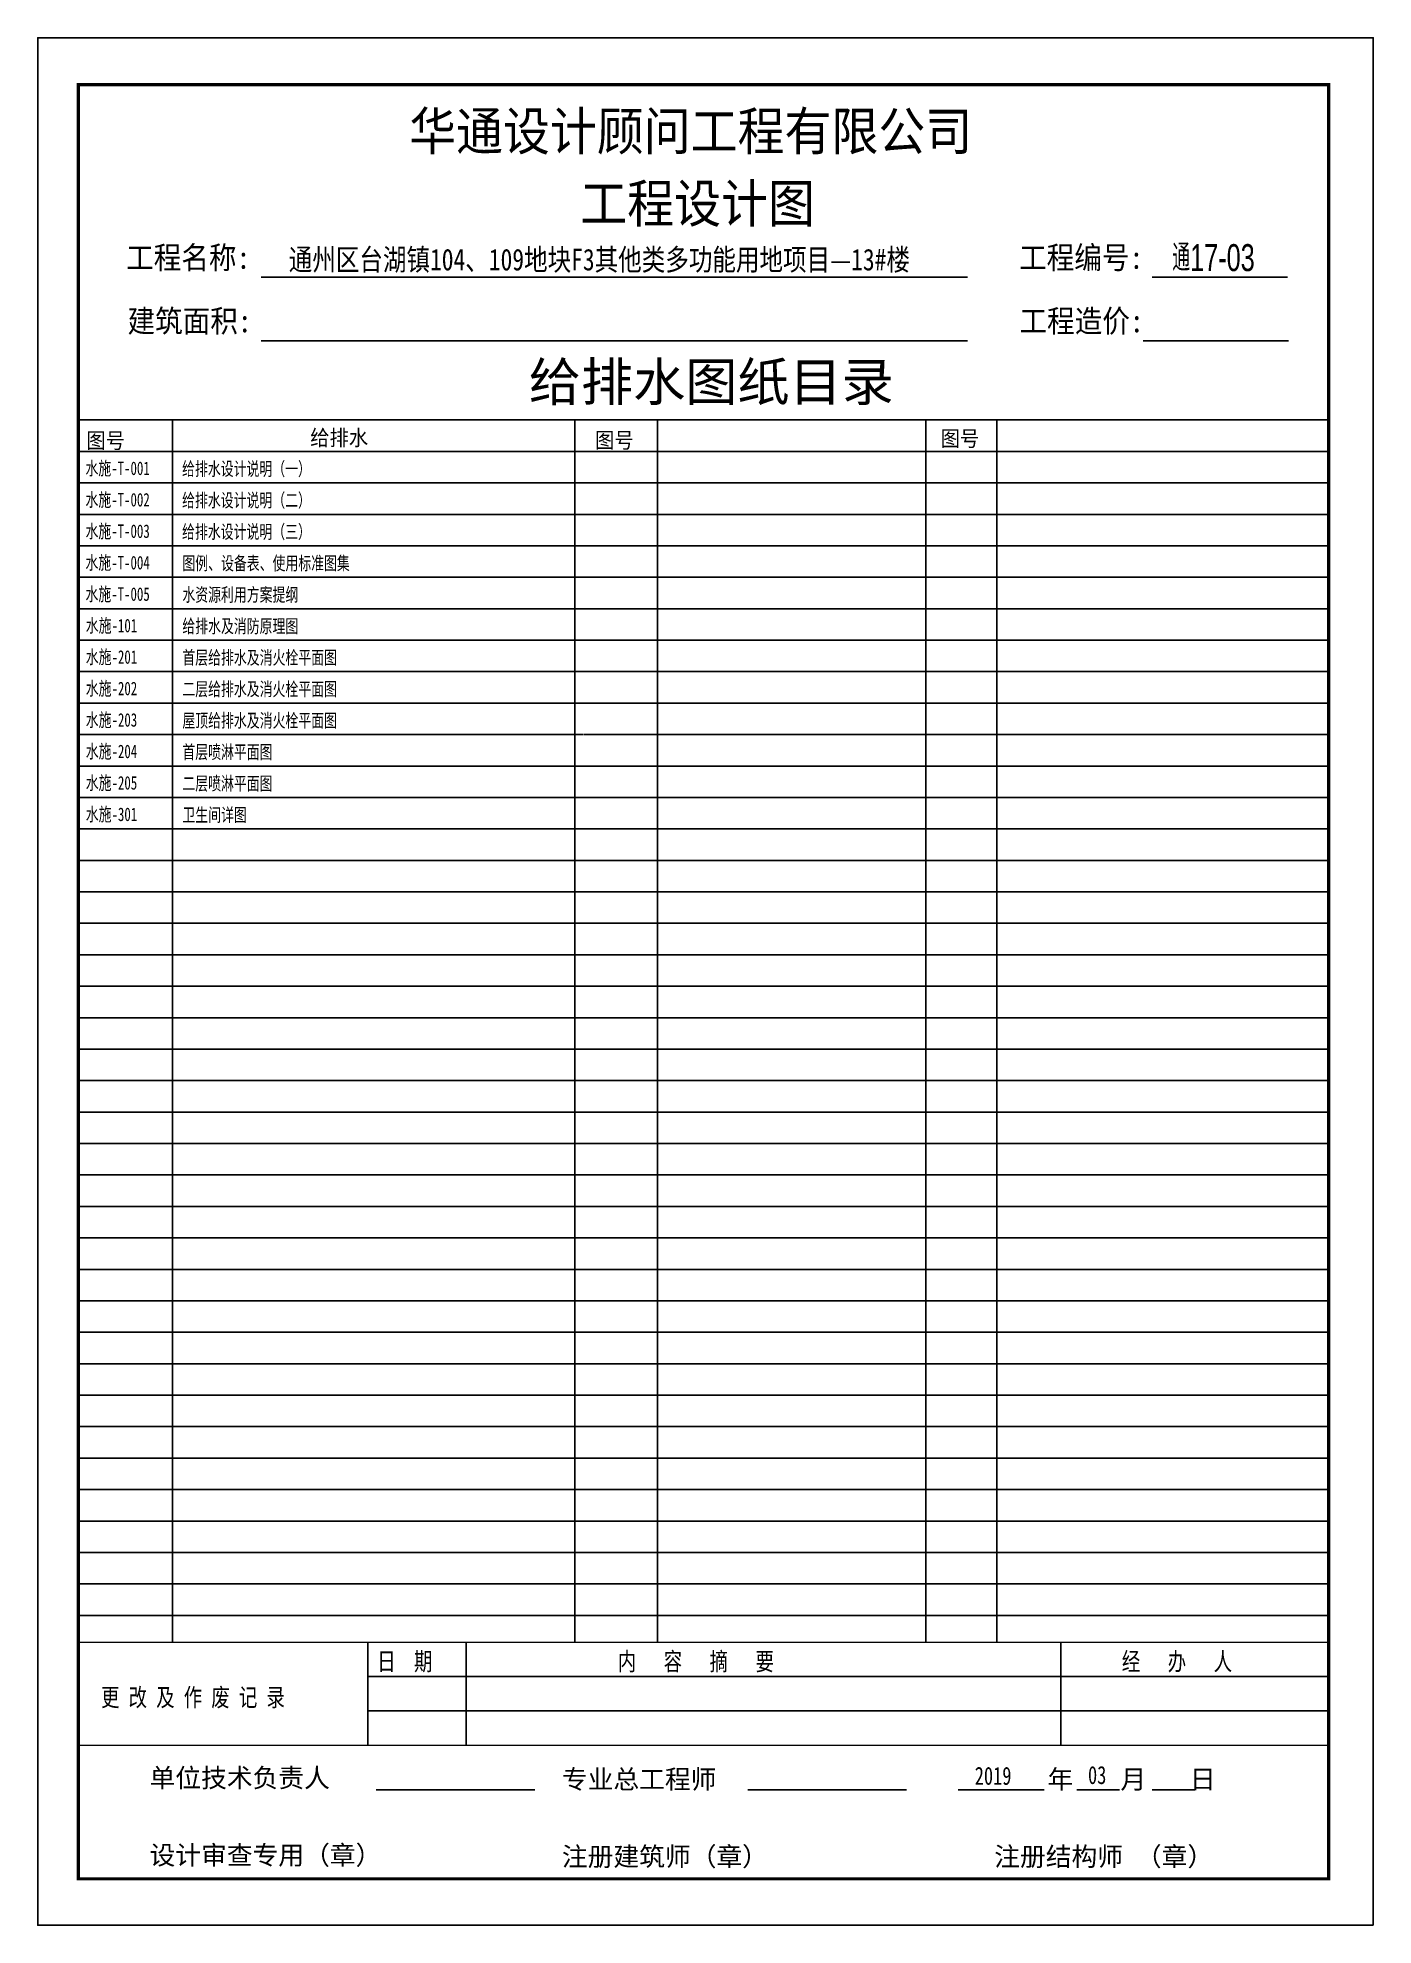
# Model space of a CAD drawing. Extents: x -415214 to 475089, y -207485 to 163917.
# Drawn here: x -415214 to -385514, y 82235 to 124235 of the extents above; entities that cross this region are included whole.
import ezdxf
from ezdxf.enums import TextEntityAlignment as Align

# ---------------------------------------------------------------- set-up
doc = ezdxf.new("R2010")
doc.units = 0
doc.header["$LTSCALE"] = 800
doc.layers.get('0').update_dxf_attribs({"linetype": 'CONTINUOUS'})
doc.layers.add('水-设备-废水', color=7, linetype='CONTINUOUS')
doc.styles.add('-黑体', font='simhei.ttf', dxfattribs={"width": 0.8})
doc.styles.add('_JD', font='ros.shx', dxfattribs={"width": 0.65, "bigfont": 'jd.shx'})
doc.styles.add('H1', font='')
doc.styles.get('H1').set_extended_font_data('SimSun')

msp = doc.modelspace()

# ---------------------------------------------------------------- texts
at = {"layer": '水-设备-废水'}
for s, height, style, width, p in [('华通设计顾问工程有限公司', 850, '-黑体', 0.9, (-406955, 121732)), ('工程设计图', 850, '-黑体', 0.9, (-403149, 120124)), ('工程名称:', 500, '-黑体', 0.9, (-413249, 119094)), ('通州区台湖镇104、109地块F3其他类多功能用地项目—13#楼', 480, '-黑体', 0.8, (-409633, 119059)), ('工程编号:', 500, '-黑体', 0.9, (-393390, 119094)), ('建筑面积:', 500, '-黑体', 0.9, (-413219, 117682)), ('工程造价:', 500, '-黑体', 0.9, (-393381, 117682)), ('给排水', 350, '-黑体', 0.9, (-409155, 115160)), ('图号', 350, '-黑体', 0.9, (-395136, 115143)), ('图号', 350, '-黑体', 0.9, (-414132, 115097)), ('图号', 350, '-黑体', 0.9, (-402819, 115105)), ('水施-201', 300, 'H1', 0.7, (-414147, 110306)), ('首层给排水及消火栓平面图', 300, 'H1', 0.7, (-411998, 110293)), ('水施-202', 300, 'H1', 0.7, (-414147, 109606)), ('二层给排水及消火栓平面图', 300, 'H1', 0.7, (-411998, 109593)), ('水施-203', 300, 'H1', 0.7, (-414147, 108906)), ('屋顶给排水及消火栓平面图', 300, 'H1', 0.7, (-411998, 108893)), ('水施-204', 300, 'H1', 0.7, (-414147, 108206)), ('首层喷淋平面图', 300, 'H1', 0.7, (-411998, 108193)), ('水施-205', 300, 'H1', 0.7, (-414147, 107506)), ('二层喷淋平面图', 300, 'H1', 0.7, (-411998, 107493)), ('日  期', 400, '-黑体', 0.75, (-407665, 87906)), ('内   容   摘   要', 400, '-黑体', 0.75, (-402316, 87906)), ('经   办   人', 400, '-黑体', 0.75, (-391105, 87906)), ('更 改 及 作 废 记 录', 400, '-黑体', 0.75, (-413807, 87107)), ('2019', 400, '-黑体', 0.75, (-394376, 85361)), ('03', 400, '-黑体', 0.75, (-391857, 85378))]:
    msp.add_text(s, height=height, dxfattribs=dict(at, style=style, width=width)).set_placement(p)
at = {"layer": '水-设备-废水', "style": '_JD', "width": 0.7}
msp.add_text('通17-03', height=600, dxfattribs=at).set_placement((-389067, 119043), align=Align.CENTER)
at = {"layer": '水-设备-废水', "style": 'H1'}
for s, height, p in [('给排水图纸目录', 850, (-404292, 116155)), ('单位技术负责人', 420, (-412728, 85305)), ('专业总工程师', 420, (-403558, 85274)), ('年', 420, (-392756, 85274)), ('月', 420, (-391135, 85274)), ('日', 420, (-389590, 85274)), ('设计审查专用（章）', 420, (-412728, 83586)), ('注册建筑师（章）', 420, (-403558, 83555)), ('注册结构师 （章）', 420, (-393942, 83555))]:
    msp.add_text(s, height=height, dxfattribs=at).set_placement(p)
at = {"layer": '水-设备-废水', "color": 2, "style": 'H1', "width": 0.7}
for s, p in [('水施-T-001', (-414153, 114506)), ('给排水设计说明（一） ', (-412004, 114493)), ('水施-T-002', (-414153, 113806)), ('给排水设计说明（二） ', (-412004, 113793)), ('水施-T-003', (-414153, 113106)), ('给排水设计说明（三）', (-412004, 113093)), ('水施-T-004', (-414153, 112406)), ('图例、设备表、使用标准图集', (-411998, 112393)), ('水施-T-005', (-414153, 111706)), ('水资源利用方案提纲', (-411998, 111693))]:
    msp.add_text(s, height=300, dxfattribs=at).set_placement(p)
at = {"layer": '水-设备-废水', "color": 3, "style": 'H1', "width": 0.7}
for s, p in [('水施-101', (-414147, 111006)), ('给排水及消防原理图', (-411998, 110993))]:
    msp.add_text(s, height=300, dxfattribs=at).set_placement(p)
at = {"layer": '水-设备-废水', "color": 1, "style": 'H1', "width": 0.7}
for s, p in [('水施-301', (-414147, 106806)), ('卫生间详图', (-411998, 106793))]:
    msp.add_text(s, height=300, dxfattribs=at).set_placement(p)

# ---------------------------------------------------------------- linework, layer by layer
msp.add_lwpolyline([(-385514, 82235), (-415214, 82235), (-415214, 124235), (-385514, 124235)], close=True)
at = {"layer": '水-设备-废水', "color": 4}
for p, q in [((-410242, 118907), (-394540, 118907)), ((-390429, 118907), (-387422, 118907)), ((-410242, 117495), (-394540, 117495)), ((-410242, 117495), (-398208, 117495)), ((-390632, 117495), (-387401, 117495)), ((-390632, 117495), (-387422, 117495)), ((-407871, 88530), (-407871, 86240)), ((-405684, 88530), (-405684, 86240)), ((-407871, 87767), (-386506, 87767)), ((-407871, 87003), (-386506, 87003)), ((-407687, 85245), (-404163, 85245)), ((-399419, 85245), (-395896, 85245)), ((-394744, 85245), (-392835, 85245)), ((-392106, 85245), (-391156, 85245)), ((-390430, 85245), (-389480, 85245))]:
    msp.add_line(p, q, dxfattribs=at)
at = {"layer": '水-设备-废水'}
for p, q in [((-414320, 115730), (-386512, 115730)), ((-412221, 88530), (-412221, 115730)), ((-403272, 115730), (-403272, 88530)), ((-401435, 88530), (-401435, 115730)), ((-395463, 115730), (-395463, 88530)), ((-393886, 88530), (-393886, 115730)), ((-414320, 115030), (-386512, 115030)), ((-414320, 114330), (-403078, 114330)), ((-403078, 114330), (-386512, 114330)), ((-414320, 113630), (-403078, 113630)), ((-403078, 113630), (-386512, 113630)), ((-414320, 112930), (-403078, 112930)), ((-403078, 112930), (-386512, 112930)), ((-414320, 112230), (-403078, 112230)), ((-403078, 112230), (-386512, 112230)), ((-414320, 111530), (-403078, 111530)), ((-403078, 111530), (-386512, 111530)), ((-414320, 110830), (-386512, 110830)), ((-414314, 110130), (-403078, 110130)), ((-403078, 110130), (-386512, 110130)), ((-414320, 109430), (-386512, 109430)), ((-414326, 108730), (-403090, 108730)), ((-403078, 108730), (-386512, 108730)), ((-414314, 108030), (-403078, 108030)), ((-403078, 108030), (-386512, 108030)), ((-414320, 107330), (-403078, 107330)), ((-403078, 107330), (-386512, 107330)), ((-414314, 106630), (-386512, 106630)), ((-414320, 105930), (-386512, 105930)), ((-414320, 105230), (-386512, 105230)), ((-414320, 104530), (-386512, 104530)), ((-414320, 103830), (-386512, 103830)), ((-414320, 103130), (-386512, 103130)), ((-414320, 102430), (-386512, 102430)), ((-414320, 101730), (-386512, 101730)), ((-414314, 101030), (-386512, 101030)), ((-414320, 100330), (-386512, 100330)), ((-414320, 99630), (-386512, 99630)), ((-414320, 98930), (-386512, 98930)), ((-414320, 98230), (-386512, 98230)), ((-414314, 97530), (-386512, 97530)), ((-414320, 96830), (-386512, 96830)), ((-414320, 96130), (-386512, 96130)), ((-414320, 95430), (-386512, 95430)), ((-414320, 94730), (-386512, 94730)), ((-414314, 94030), (-386512, 94030)), ((-414314, 93330), (-386512, 93330)), ((-414314, 92630), (-386512, 92630)), ((-414314, 91930), (-386512, 91930)), ((-414314, 91230), (-386512, 91230)), ((-414314, 90530), (-386512, 90530)), ((-414320, 89830), (-386512, 89830)), ((-414314, 89130), (-386512, 89130)), ((-392462, 88530), (-392462, 86240))]:
    msp.add_line(p, q, dxfattribs=at)
at = {"layer": '水-设备-废水', "color": 4, "const_width": 71.6}
msp.add_lwpolyline([(-414314, 83269), (-414314, 123192), (-386506, 123192), (-386506, 83269)], close=True, dxfattribs=at)
at = {"layer": '水-设备-废水', "color": 4, "const_width": 33.4}
for points in [[(-414314, 88530), (-386506, 88530)], [(-414314, 86240), (-386506, 86240)]]:
    msp.add_lwpolyline(points, dxfattribs=at)

msp.set_redraw_order([(e.dxf.handle, doc.entitydb.next_handle()) for e in msp.query("TEXT MTEXT ATTDEF DIMENSION ARC_DIMENSION")])  # texts and dimensions are drawn at this point

doc.saveas('drawing.dxf')
